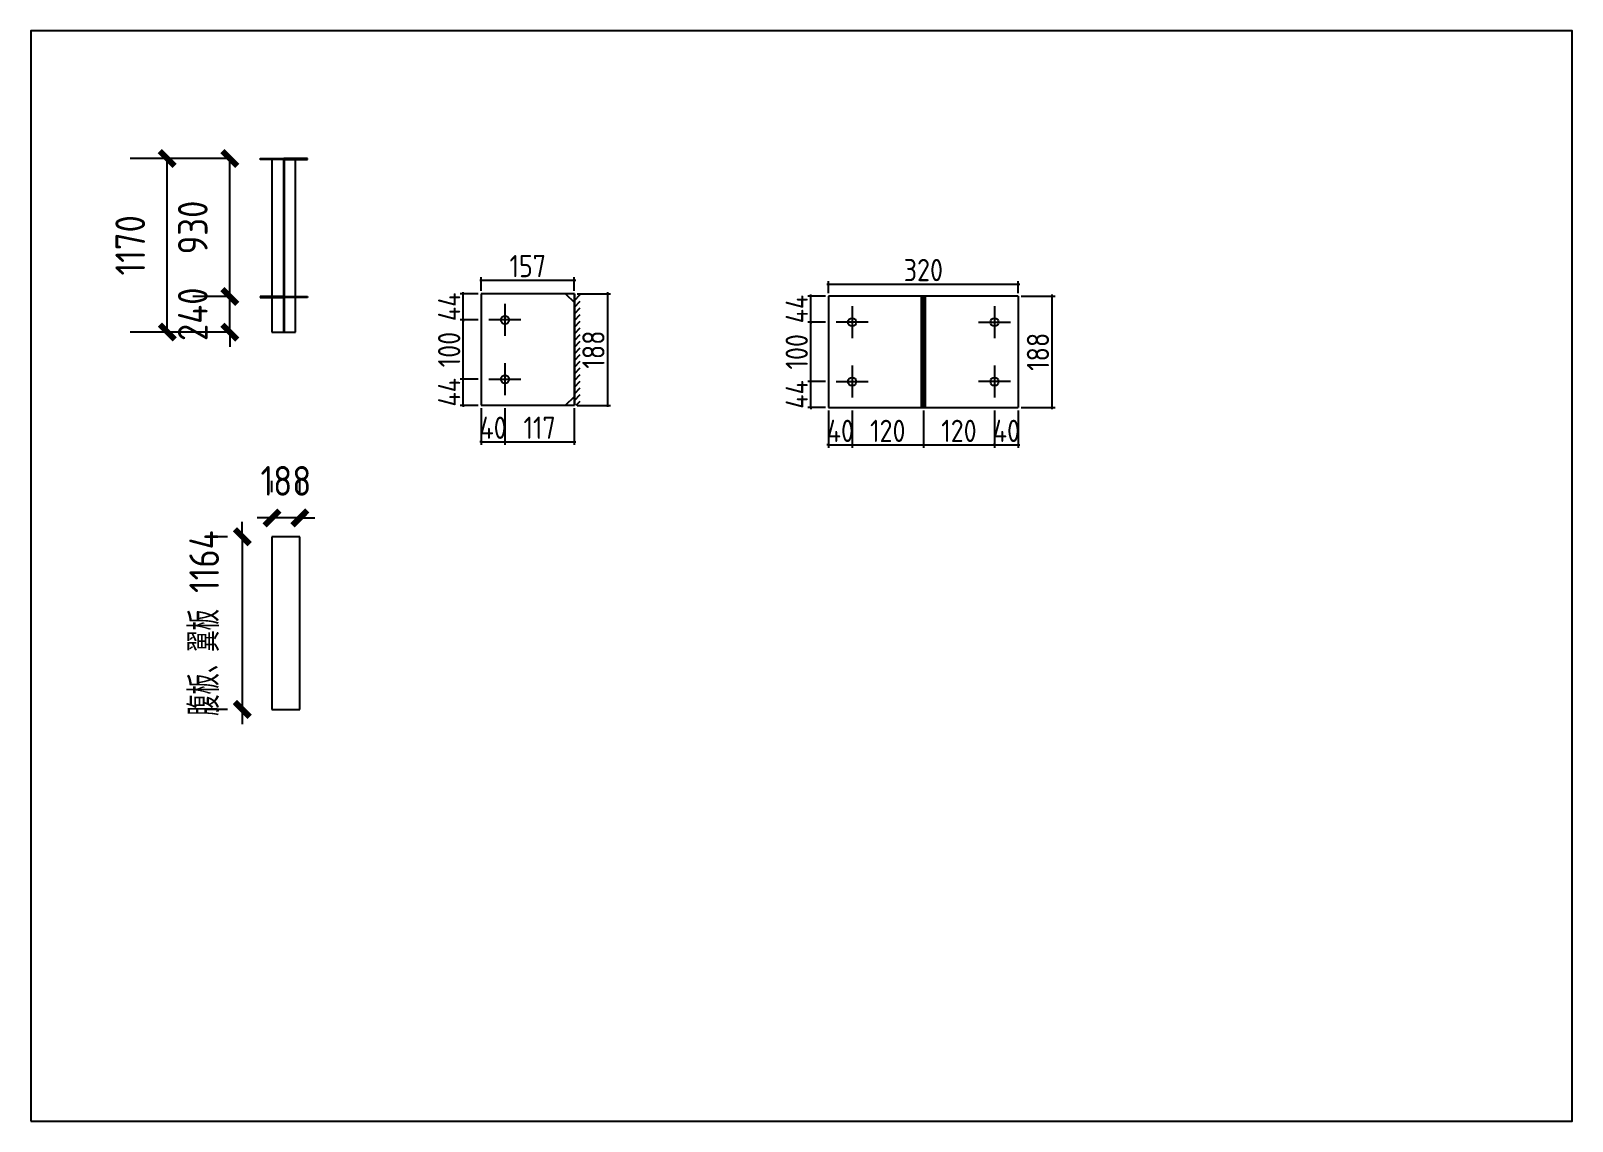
# Model space of a CAD drawing. Extents: x 102162 to 621267, y -39398 to 328893.
# Drawn here: x 503112 to 513507, y 274552 to 281902 of the extents above; entities that cross this region are included whole.
import ezdxf

# ---------------------------------------------------------------- set-up
doc = ezdxf.new("R2010")
doc.units = 0
doc.header["$LTSCALE"] = 1000
doc.header["$MEASUREMENT"] = 0
doc.styles.get("Standard").update_dxf_attribs({"font": 'gbenor.shx', "bigfont": 'gbcbig.shx'})
doc.dimstyles.get("Standard").update_dxf_attribs({"dimscale": 100, "dimtxt": 3.5, "dimasz": 1, "dimexe": 2.5, "dimexo": 3, "dimgap": 1.5, "dimtad": 1, "dimdec": 0, "dimzin": 0, "dimdsep": 46, "dimtxsty": 'Standard', "dimblk": 'ARCHTICK', "dimcen": 0.09, "dimadec": 0, "dimazin": 0, "dimtfac": 1, "dimtdec": 0, "dimtix": 1, "dimtmove": 2, "dimatfit": 3, "dimfxl": 1, "dimtolj": 1, "dimtzin": 0, "dimarcsym": 0})

msp = doc.modelspace()

# ---------------------------------------------------------------- blocks, each defined once
blk = doc.blocks.new('_ArchTick')
at = {"color": 0, "linetype": 'ByBlock', "const_width": 0.4}
blk.add_lwpolyline([(-0.5, -0.5), (0.5, 0.5)], dxfattribs=at)
blk = doc.blocks.new('*D2038')
at = {"color": 0, "lineweight": -2}
for p, q in [((504454, 280111), (504454, 280211)), ((504438, 280111), (504204, 280111)), ((504454, 279871), (504454, 280111)), ((504438, 279871), (504204, 279871)), ((504454, 279871), (504454, 279771))]:
    blk.add_line(p, q, dxfattribs=at)
at = {"layer": 'Defpoints', "color": 0}
for p in [(504454, 280111), (504738, 280111), (504738, 279871)]:
    blk.add_point(p, dxfattribs=at)
at = {"color": 0, "lineweight": -2, "xscale": 100, "yscale": 100, "zscale": 100}
for p, rotation in [((504454, 280111), 270), ((504454, 279871), 90)]:
    blk.add_blockref('_ArchTick', p, dxfattribs=dict(at, rotation=rotation))
at = {"color": 0, "insert": (504204, 279991), "char_height": 200, "attachment_point": 5, "rotation": 90}
blk.add_mtext('\\A1;240', dxfattribs=at)
blk = doc.blocks.new('*D2039')
at = {"color": 0, "lineweight": -2}
for p, q in [((504358, 281041), (504204, 281041)), ((504454, 280111), (504454, 281041)), ((504438, 280111), (504204, 280111))]:
    blk.add_line(p, q, dxfattribs=at)
at = {"layer": 'Defpoints', "color": 0}
for p in [(504454, 281041), (504658, 281041), (504738, 280111)]:
    blk.add_point(p, dxfattribs=at)
at = {"color": 0, "lineweight": -2, "xscale": 100, "yscale": 100, "zscale": 100}
for p, rotation in [((504454, 281041), 90), ((504454, 280111), 270)]:
    blk.add_blockref('_ArchTick', p, dxfattribs=dict(at, rotation=rotation))
at = {"color": 0, "insert": (504204, 280576), "char_height": 200, "attachment_point": 5, "rotation": 90}
blk.add_mtext('\\A1;930', dxfattribs=at)
blk = doc.blocks.new('*D2037')
at = {"color": 0, "lineweight": -2}
for p, q in [((504438, 281041), (503782, 281041)), ((504032, 279871), (504032, 281041)), ((504438, 279871), (503782, 279871))]:
    blk.add_line(p, q, dxfattribs=at)
at = {"layer": 'Defpoints', "color": 0}
for p in [(504032, 281041), (504738, 281041), (504738, 279871)]:
    blk.add_point(p, dxfattribs=at)
at = {"color": 0, "lineweight": -2, "xscale": 100, "yscale": 100, "zscale": 100}
for p, rotation in [((504032, 281041), 90), ((504032, 279871), 270)]:
    blk.add_blockref('_ArchTick', p, dxfattribs=dict(at, rotation=rotation))
at = {"color": 0, "insert": (503782, 280456), "char_height": 200, "attachment_point": 5, "rotation": 90}
blk.add_mtext('\\A1;1170', dxfattribs=at)
blk = doc.blocks.new('*D2040')
at = {"color": 0, "lineweight": -2}
for p, q in [((504538, 278491), (504538, 278591)), ((504438, 278491), (504288, 278491)), ((504538, 278491), (504538, 277327)), ((504438, 277327), (504288, 277327)), ((504538, 277327), (504538, 277227))]:
    blk.add_line(p, q, dxfattribs=at)
at = {"layer": 'Defpoints', "color": 0}
for p in [(504738, 278491), (504538, 277327), (504738, 277327)]:
    blk.add_point(p, dxfattribs=at)
at = {"color": 0, "lineweight": -2, "xscale": 100, "yscale": 100, "zscale": 100}
for p, rotation in [((504538, 278491), 270), ((504538, 277327), 90)]:
    blk.add_blockref('_ArchTick', p, dxfattribs=dict(at, rotation=rotation))
at = {"color": 0, "insert": (504281, 277909), "char_height": 200, "attachment_point": 5, "rotation": 90}
blk.add_mtext('\\A1;腹板、翼板 1164', dxfattribs=at)
blk = doc.blocks.new('*D2041')
at = {"color": 0, "lineweight": -2}
for p, q in [((504738, 278791), (504738, 278868)), ((504926, 278791), (504926, 278868)), ((504738, 278618), (504638, 278618)), ((504926, 278618), (504738, 278618)), ((504926, 278618), (505026, 278618))]:
    blk.add_line(p, q, dxfattribs=at)
at = {"layer": 'Defpoints', "color": 0}
for p in [(504738, 278618), (504738, 278491), (504926, 278491)]:
    blk.add_point(p, dxfattribs=at)
at = {"color": 0, "lineweight": -2, "xscale": 100, "yscale": 100, "zscale": 100}
blk.add_blockref('_ArchTick', (504738, 278618), dxfattribs=at)
at = {"color": 0, "lineweight": -2, "xscale": 100, "yscale": 100, "zscale": 100, "rotation": 180}
blk.add_blockref('_ArchTick', (504926, 278618), dxfattribs=at)
at = {"color": 0, "insert": (504832, 278868), "char_height": 200, "attachment_point": 5}
blk.add_mtext('\\A1;188', dxfattribs=at)
blk = doc.blocks.new('*D2042')
at = {"color": 0, "lineweight": -2}
for p, q in [((506149, 279357), (506149, 279111)), ((506309, 279357), (506309, 279111)), ((506149, 279131), (506139, 279131)), ((506149, 279131), (506309, 279131)), ((506309, 279131), (506319, 279131))]:
    blk.add_line(p, q, dxfattribs=at)
at = {"layer": 'Defpoints', "color": 0}
for p in [(506149, 279377), (506309, 279377), (506309, 279131)]:
    blk.add_point(p, dxfattribs=at)
at = {"color": 0, "lineweight": -2, "xscale": 10, "yscale": 10, "zscale": 10}
blk.add_blockref('_ArchTick', (506149, 279131), dxfattribs=at)
at = {"color": 0, "lineweight": -2, "xscale": 10, "yscale": 10, "zscale": 10, "rotation": 180}
blk.add_blockref('_ArchTick', (506309, 279131), dxfattribs=at)
at = {"color": 0, "insert": (506229, 279226), "char_height": 150, "attachment_point": 5}
blk.add_mtext('\\A1;40', dxfattribs=at)
blk = doc.blocks.new('*D2043')
at = {"color": 0, "lineweight": -2}
for p, q in [((506309, 279357), (506309, 279111)), ((506777, 279357), (506777, 279111)), ((506299, 279131), (506787, 279131))]:
    blk.add_line(p, q, dxfattribs=at)
at = {"layer": 'Defpoints', "color": 0}
for p in [(506309, 279377), (506777, 279377), (506777, 279131)]:
    blk.add_point(p, dxfattribs=at)
at = {"color": 0, "lineweight": -2, "xscale": 10, "yscale": 10, "zscale": 10, "rotation": 180}
blk.add_blockref('_ArchTick', (506309, 279131), dxfattribs=at)
at = {"color": 0, "lineweight": -2, "xscale": 10, "yscale": 10, "zscale": 10}
blk.add_blockref('_ArchTick', (506777, 279131), dxfattribs=at)
at = {"color": 0, "insert": (506543, 279226), "char_height": 150, "attachment_point": 5}
blk.add_mtext('\\A1;117', dxfattribs=at)
blk = doc.blocks.new('*D2044')
at = {"color": 0, "lineweight": -2}
for p, q in [((506139, 280221), (506787, 280221)), ((506149, 280149), (506149, 280241)), ((506777, 280149), (506777, 280241))]:
    blk.add_line(p, q, dxfattribs=at)
at = {"layer": 'Defpoints', "color": 0}
for p in [(506777, 280221), (506149, 280129), (506777, 280129)]:
    blk.add_point(p, dxfattribs=at)
at = {"color": 0, "lineweight": -2, "xscale": 10, "yscale": 10, "zscale": 10, "rotation": 180}
blk.add_blockref('_ArchTick', (506149, 280221), dxfattribs=at)
at = {"color": 0, "lineweight": -2, "xscale": 10, "yscale": 10, "zscale": 10}
blk.add_blockref('_ArchTick', (506777, 280221), dxfattribs=at)
at = {"color": 0, "insert": (506463, 280316), "char_height": 150, "attachment_point": 5}
blk.add_mtext('\\A1;157', dxfattribs=at)
blk = doc.blocks.new('*D2045')
at = {"color": 0, "lineweight": -2}
for p, q in [((506129, 279553), (506008, 279553)), ((506028, 279553), (506028, 279563)), ((506028, 279377), (506028, 279553)), ((506129, 279377), (506008, 279377)), ((506028, 279377), (506028, 279367))]:
    blk.add_line(p, q, dxfattribs=at)
at = {"layer": 'Defpoints', "color": 0}
for p in [(506028, 279553), (506149, 279553), (506149, 279377)]:
    blk.add_point(p, dxfattribs=at)
at = {"color": 0, "lineweight": -2, "xscale": 10, "yscale": 10, "zscale": 10}
for p, rotation in [((506028, 279553), 270), ((506028, 279377), 90)]:
    blk.add_blockref('_ArchTick', p, dxfattribs=dict(at, rotation=rotation))
at = {"color": 0, "insert": (505933, 279465), "char_height": 150, "attachment_point": 5, "rotation": 90}
blk.add_mtext('\\A1;44', dxfattribs=at)
blk = doc.blocks.new('*D2046')
at = {"color": 0, "lineweight": -2}
for p, q in [((506129, 279953), (506008, 279953)), ((506028, 279543), (506028, 279963)), ((506129, 279553), (506008, 279553))]:
    blk.add_line(p, q, dxfattribs=at)
at = {"layer": 'Defpoints', "color": 0}
for p in [(506028, 279953), (506149, 279953), (506149, 279553)]:
    blk.add_point(p, dxfattribs=at)
at = {"color": 0, "lineweight": -2, "xscale": 10, "yscale": 10, "zscale": 10}
for p, rotation in [((506028, 279953), 90), ((506028, 279553), 270)]:
    blk.add_blockref('_ArchTick', p, dxfattribs=dict(at, rotation=rotation))
at = {"color": 0, "insert": (505933, 279753), "char_height": 150, "attachment_point": 5, "rotation": 90}
blk.add_mtext('\\A1;100', dxfattribs=at)
blk = doc.blocks.new('*D2047')
at = {"color": 0, "lineweight": -2}
for p, q in [((506129, 280129), (506008, 280129)), ((506028, 280129), (506028, 280139)), ((506028, 279953), (506028, 280129)), ((506129, 279953), (506008, 279953)), ((506028, 279953), (506028, 279943))]:
    blk.add_line(p, q, dxfattribs=at)
at = {"layer": 'Defpoints', "color": 0}
for p in [(506028, 280129), (506149, 280129), (506149, 279953)]:
    blk.add_point(p, dxfattribs=at)
at = {"color": 0, "lineweight": -2, "xscale": 10, "yscale": 10, "zscale": 10}
for p, rotation in [((506028, 280129), 270), ((506028, 279953), 90)]:
    blk.add_blockref('_ArchTick', p, dxfattribs=dict(at, rotation=rotation))
at = {"color": 0, "insert": (505933, 280041), "char_height": 150, "attachment_point": 5, "rotation": 90}
blk.add_mtext('\\A1;44', dxfattribs=at)
blk = doc.blocks.new('*D2048')
at = {"color": 0, "lineweight": -2}
for p, q in [((506797, 280129), (507021, 280129)), ((507001, 280139), (507001, 279367)), ((506797, 279377), (507021, 279377))]:
    blk.add_line(p, q, dxfattribs=at)
at = {"layer": 'Defpoints', "color": 0}
for p in [(506777, 280129), (506777, 279377), (507001, 279377)]:
    blk.add_point(p, dxfattribs=at)
at = {"color": 0, "lineweight": -2, "xscale": 10, "yscale": 10, "zscale": 10}
for p, rotation in [((507001, 280129), 90), ((507001, 279377), 270)]:
    blk.add_blockref('_ArchTick', p, dxfattribs=dict(at, rotation=rotation))
at = {"color": 0, "insert": (506906, 279753), "char_height": 150, "attachment_point": 5, "rotation": 90}
blk.add_mtext('\\A1;188', dxfattribs=at)
blk = doc.blocks.new('*D2049')
at = {"color": 0, "lineweight": -2}
for p, q in [((508491, 279342), (508491, 279090)), ((508651, 279342), (508651, 279090)), ((508491, 279110), (508481, 279110)), ((508491, 279110), (508651, 279110)), ((508651, 279110), (508661, 279110))]:
    blk.add_line(p, q, dxfattribs=at)
at = {"layer": 'Defpoints', "color": 0}
for p in [(508491, 279362), (508651, 279362), (508651, 279110)]:
    blk.add_point(p, dxfattribs=at)
at = {"color": 0, "lineweight": -2, "xscale": 10, "yscale": 10, "zscale": 10}
blk.add_blockref('_ArchTick', (508491, 279110), dxfattribs=at)
at = {"color": 0, "lineweight": -2, "xscale": 10, "yscale": 10, "zscale": 10, "rotation": 180}
blk.add_blockref('_ArchTick', (508651, 279110), dxfattribs=at)
at = {"color": 0, "insert": (508571, 279205), "char_height": 150, "attachment_point": 5}
blk.add_mtext('\\A1;40', dxfattribs=at)
blk = doc.blocks.new('*D2050')
at = {"color": 0, "lineweight": -2}
for p, q in [((508651, 279342), (508651, 279090)), ((509131, 279342), (509131, 279090)), ((508641, 279110), (509141, 279110))]:
    blk.add_line(p, q, dxfattribs=at)
at = {"layer": 'Defpoints', "color": 0}
for p in [(508651, 279362), (509131, 279362), (509131, 279110)]:
    blk.add_point(p, dxfattribs=at)
at = {"color": 0, "lineweight": -2, "xscale": 10, "yscale": 10, "zscale": 10, "rotation": 180}
blk.add_blockref('_ArchTick', (508651, 279110), dxfattribs=at)
at = {"color": 0, "lineweight": -2, "xscale": 10, "yscale": 10, "zscale": 10}
blk.add_blockref('_ArchTick', (509131, 279110), dxfattribs=at)
at = {"color": 0, "insert": (508891, 279205), "char_height": 150, "attachment_point": 5}
blk.add_mtext('\\A1;120', dxfattribs=at)
blk = doc.blocks.new('*D2051')
at = {"color": 0, "lineweight": -2}
for p, q in [((509131, 279342), (509131, 279090)), ((509611, 279342), (509611, 279090)), ((509121, 279110), (509621, 279110))]:
    blk.add_line(p, q, dxfattribs=at)
at = {"layer": 'Defpoints', "color": 0}
for p in [(509131, 279362), (509611, 279362), (509611, 279110)]:
    blk.add_point(p, dxfattribs=at)
at = {"color": 0, "lineweight": -2, "xscale": 10, "yscale": 10, "zscale": 10, "rotation": 180}
blk.add_blockref('_ArchTick', (509131, 279110), dxfattribs=at)
at = {"color": 0, "lineweight": -2, "xscale": 10, "yscale": 10, "zscale": 10}
blk.add_blockref('_ArchTick', (509611, 279110), dxfattribs=at)
at = {"color": 0, "insert": (509371, 279205), "char_height": 150, "attachment_point": 5}
blk.add_mtext('\\A1;120', dxfattribs=at)
blk = doc.blocks.new('*D2052')
at = {"color": 0, "lineweight": -2}
for p, q in [((509611, 279342), (509611, 279090)), ((509771, 279342), (509771, 279090)), ((509611, 279110), (509601, 279110)), ((509611, 279110), (509771, 279110)), ((509771, 279110), (509781, 279110))]:
    blk.add_line(p, q, dxfattribs=at)
at = {"layer": 'Defpoints', "color": 0}
for p in [(509611, 279362), (509771, 279362), (509771, 279110)]:
    blk.add_point(p, dxfattribs=at)
at = {"color": 0, "lineweight": -2, "xscale": 10, "yscale": 10, "zscale": 10}
blk.add_blockref('_ArchTick', (509611, 279110), dxfattribs=at)
at = {"color": 0, "lineweight": -2, "xscale": 10, "yscale": 10, "zscale": 10, "rotation": 180}
blk.add_blockref('_ArchTick', (509771, 279110), dxfattribs=at)
at = {"color": 0, "insert": (509691, 279205), "char_height": 150, "attachment_point": 5}
blk.add_mtext('\\A1;40', dxfattribs=at)
blk = doc.blocks.new('*D2053')
at = {"color": 0, "lineweight": -2}
for p, q in [((508471, 279538), (508352, 279538)), ((508372, 279538), (508372, 279548)), ((508372, 279362), (508372, 279538)), ((508471, 279362), (508352, 279362)), ((508372, 279362), (508372, 279352))]:
    blk.add_line(p, q, dxfattribs=at)
at = {"layer": 'Defpoints', "color": 0}
for p in [(508372, 279538), (508491, 279538), (508491, 279362)]:
    blk.add_point(p, dxfattribs=at)
at = {"color": 0, "lineweight": -2, "xscale": 10, "yscale": 10, "zscale": 10}
for p, rotation in [((508372, 279538), 270), ((508372, 279362), 90)]:
    blk.add_blockref('_ArchTick', p, dxfattribs=dict(at, rotation=rotation))
at = {"color": 0, "insert": (508277, 279450), "char_height": 150, "attachment_point": 5, "rotation": 90}
blk.add_mtext('\\A1;44', dxfattribs=at)
blk = doc.blocks.new('*D2054')
at = {"color": 0, "lineweight": -2}
for p, q in [((508471, 279938), (508352, 279938)), ((508372, 279528), (508372, 279948)), ((508471, 279538), (508352, 279538))]:
    blk.add_line(p, q, dxfattribs=at)
at = {"layer": 'Defpoints', "color": 0}
for p in [(508372, 279938), (508491, 279938), (508491, 279538)]:
    blk.add_point(p, dxfattribs=at)
at = {"color": 0, "lineweight": -2, "xscale": 10, "yscale": 10, "zscale": 10}
for p, rotation in [((508372, 279938), 90), ((508372, 279538), 270)]:
    blk.add_blockref('_ArchTick', p, dxfattribs=dict(at, rotation=rotation))
at = {"color": 0, "insert": (508277, 279738), "char_height": 150, "attachment_point": 5, "rotation": 90}
blk.add_mtext('\\A1;100', dxfattribs=at)
blk = doc.blocks.new('*D2055')
at = {"color": 0, "lineweight": -2}
for p, q in [((508471, 280114), (508352, 280114)), ((508372, 280114), (508372, 280124)), ((508372, 279938), (508372, 280114)), ((508471, 279938), (508352, 279938)), ((508372, 279938), (508372, 279928))]:
    blk.add_line(p, q, dxfattribs=at)
at = {"layer": 'Defpoints', "color": 0}
for p in [(508372, 280114), (508491, 280114), (508491, 279938)]:
    blk.add_point(p, dxfattribs=at)
at = {"color": 0, "lineweight": -2, "xscale": 10, "yscale": 10, "zscale": 10}
for p, rotation in [((508372, 280114), 270), ((508372, 279938), 90)]:
    blk.add_blockref('_ArchTick', p, dxfattribs=dict(at, rotation=rotation))
at = {"color": 0, "insert": (508277, 280026), "char_height": 150, "attachment_point": 5, "rotation": 90}
blk.add_mtext('\\A1;44', dxfattribs=at)
blk = doc.blocks.new('*D2056')
at = {"color": 0, "lineweight": -2}
for p, q in [((508481, 280194), (509781, 280194)), ((508491, 280134), (508491, 280214)), ((509771, 280134), (509771, 280214))]:
    blk.add_line(p, q, dxfattribs=at)
at = {"layer": 'Defpoints', "color": 0}
for p in [(509771, 280194), (508491, 280114), (509771, 280114)]:
    blk.add_point(p, dxfattribs=at)
at = {"color": 0, "lineweight": -2, "xscale": 10, "yscale": 10, "zscale": 10, "rotation": 180}
blk.add_blockref('_ArchTick', (508491, 280194), dxfattribs=at)
at = {"color": 0, "lineweight": -2, "xscale": 10, "yscale": 10, "zscale": 10}
blk.add_blockref('_ArchTick', (509771, 280194), dxfattribs=at)
at = {"color": 0, "insert": (509131, 280289), "char_height": 150, "attachment_point": 5}
blk.add_mtext('\\A1;320', dxfattribs=at)
blk = doc.blocks.new('*D2057')
at = {"color": 0, "lineweight": -2}
for p, q in [((509791, 280114), (510019, 280114)), ((509999, 279352), (509999, 280124)), ((509791, 279362), (510019, 279362))]:
    blk.add_line(p, q, dxfattribs=at)
at = {"layer": 'Defpoints', "color": 0}
for p in [(509771, 280114), (509999, 280114), (509771, 279362)]:
    blk.add_point(p, dxfattribs=at)
at = {"color": 0, "lineweight": -2, "xscale": 10, "yscale": 10, "zscale": 10}
for p, rotation in [((509999, 280114), 90), ((509999, 279362), 270)]:
    blk.add_blockref('_ArchTick', p, dxfattribs=dict(at, rotation=rotation))
at = {"color": 0, "insert": (509904, 279738), "char_height": 150, "attachment_point": 5, "rotation": 90}
blk.add_mtext('\\A1;188', dxfattribs=at)

# ---------------------------------------------------------------- dimensions: what is measured, and where the dimension line sits
for base, p1, p2, picture, middle in [((504032.2, 281040.7), (504737.6, 279870.7), (504737.6, 281040.7), '*D2037', (503782.2, 280455.7)), ((504454.1, 281040.7), (504737.6, 280110.7), (504657.6, 281040.7), '*D2039', (504204.1, 280575.7)), ((504454.1, 280110.7), (504737.6, 279870.7), (504737.6, 280110.7), '*D2038', (504204.1, 279990.7))]:
    dim = msp.add_linear_dim(base=base, p1=p1, p2=p2, angle=90, dimstyle='Standard', override={"dimtxt": 2})
    dim.commit()
    dim.dimension.update_dxf_attribs({"geometry": picture, "text_midpoint": middle})
at = {"color": 4}
for p1, p2, distance, picture, middle in [((506149.2, 280129.3), (506777.2, 280129.3), 91.9, '*D2044', (506463.2, 280316.2)), ((508490.8, 280113.8), (509770.8, 280113.8), 79.7, '*D2056', (509130.8, 280288.5)), ((506777.2, 280129.3), (506777.2, 279377.3), 223.9, '*D2048', (506906.1, 279753.3)), ((509770.8, 279361.8), (509770.8, 280113.8), -228.2, '*D2057', (509904.1, 279737.8))]:
    dim = msp.add_aligned_dim(p1=p1, p2=p2, distance=distance, dimstyle='Standard', override={"dimtxt": 1.5, "dimasz": 0.1, "dimexe": 0.2, "dimexo": 0.2, "dimgap": 0.2, "dimlfac": 0.25, "dimrnd": 0.25, "dimdle": 0.1}, dxfattribs=at)
    dim.commit()
    dim.dimension.update_dxf_attribs({"geometry": picture, "text_midpoint": middle})
for base, p1, p2, picture, middle in [((506028.4, 280129.3), (506149.2, 279953.3), (506149.2, 280129.3), '*D2047', (505933.4, 280041.3)), ((508372, 280113.8), (508490.8, 279937.8), (508490.8, 280113.8), '*D2055', (508277, 280025.8)), ((506028.4, 279953.3), (506149.2, 279553.3), (506149.2, 279953.3), '*D2046', (505933.4, 279753.3)), ((508372, 279937.8), (508490.8, 279537.8), (508490.8, 279937.8), '*D2054', (508277, 279737.8)), ((506028.4, 279553.3), (506149.2, 279377.3), (506149.2, 279553.3), '*D2045', (505933.4, 279465.3)), ((508372, 279537.8), (508490.8, 279361.8), (508490.8, 279537.8), '*D2053', (508277, 279449.8))]:
    dim = msp.add_linear_dim(base=base, p1=p1, p2=p2, angle=90, dimstyle='Standard', override={"dimtxt": 1.5, "dimasz": 0.1, "dimexe": 0.2, "dimexo": 0.2, "dimgap": 0.2, "dimlfac": 0.25, "dimrnd": 0.25, "dimdle": 0.1}, dxfattribs=at)
    dim.commit()
    dim.dimension.update_dxf_attribs({"geometry": picture, "text_midpoint": middle})
for base, p1, p2, picture, middle in [((506309.2, 279130.5), (506149.2, 279377.3), (506309.2, 279377.3), '*D2042', (506229.2, 279225.5)), ((506777.2, 279130.5), (506309.2, 279377.3), (506777.2, 279377.3), '*D2043', (506543.2, 279225.5)), ((508650.8, 279109.9), (508490.8, 279361.8), (508650.8, 279361.8), '*D2049', (508570.8, 279204.9)), ((509130.8, 279109.9), (508650.8, 279361.8), (509130.8, 279361.8), '*D2050', (508890.8, 279204.9)), ((509610.8, 279109.9), (509130.8, 279361.8), (509610.8, 279361.8), '*D2051', (509370.8, 279204.9)), ((509770.8, 279109.9), (509610.8, 279361.8), (509770.8, 279361.8), '*D2052', (509690.8, 279204.9))]:
    dim = msp.add_linear_dim(base=base, p1=p1, p2=p2, dimstyle='Standard', override={"dimtxt": 1.5, "dimasz": 0.1, "dimexe": 0.2, "dimexo": 0.2, "dimgap": 0.2, "dimlfac": 0.25, "dimrnd": 0.25, "dimdle": 0.1}, dxfattribs=at)
    dim.commit()
    dim.dimension.update_dxf_attribs({"geometry": picture, "text_midpoint": middle})
dim = msp.add_aligned_dim(p1=(504925.6, 278490.6), p2=(504737.6, 278490.6), distance=-127.2, dimstyle='Standard', override={"dimtxt": 2})
dim.commit()
dim.dimension.update_dxf_attribs({"geometry": '*D2041', "text_midpoint": (504831.6, 278867.8)})
dim = msp.add_aligned_dim(p1=(504737.6, 278490.6), p2=(504737.6, 277326.6), distance=-199.8, text='腹板、翼板 1164', dimstyle='Standard', override={"dimtxt": 2})
dim.commit()
dim.dimension.update_dxf_attribs({"geometry": '*D2040', "text_midpoint": (504281.2, 277908.6)})

# ---------------------------------------------------------------- hatches: boundary and pattern name
h = msp.add_hatch()
h.set_pattern_fill('ANSI31', color=256, scale=20, style=0)
h.set_pattern_definition([(45, (-466625.703, -111578.16), (-22.4506403, 22.4506403), [])])
h.paths.add_polyline_path([(506817.2, 280129.3), (506777.2, 280129.3), (506777.2, 279377.3), (506817.2, 279377.3)])

# ---------------------------------------------------------------- linework, layer by layer
at = {"color": 2}
for p, q in [((504657.6, 281034.7), (504657.6, 281040.7)), ((504657.6, 281040.7), (504817.6, 281040.7)), ((504814.6, 281034.7), (504657.6, 281034.7)), ((504820.6, 281034.7), (504814.6, 281034.7)), ((504814.6, 281034.7), (504820.6, 281034.7)), ((504977.6, 281040.7), (504817.6, 281040.7)), ((504820.6, 281034.7), (504977.6, 281034.7)), ((504977.6, 281034.7), (504977.6, 281040.7)), ((504814.6, 280110.7), (504657.6, 280110.7)), ((504657.6, 280110.7), (504657.6, 280104.7)), ((504657.6, 280104.7), (504814.6, 280104.7)), ((504820.6, 280110.7), (504977.6, 280110.7)), ((504977.6, 280104.7), (504820.6, 280104.7)), ((504977.6, 280110.7), (504977.6, 280104.7)), ((506777.2, 280129.3), (506149.2, 280129.3)), ((506149.2, 280129.3), (506149.2, 279377.3)), ((506309.2, 280061.3), (506309.2, 279845.3)), ((506777.2, 280129.3), (506777.2, 279377.3)), ((509770.8, 280113.8), (508490.8, 280113.8)), ((508490.8, 280113.8), (508490.8, 279361.8)), ((508650.8, 280045.8), (508650.8, 279829.8)), ((509610.8, 280045.8), (509610.8, 279829.8)), ((509770.8, 280113.8), (509770.8, 279361.8)), ((506417.2, 279953.3), (506201.2, 279953.3)), ((508758.8, 279937.8), (508542.8, 279937.8)), ((509502.8, 279937.8), (509718.8, 279937.8)), ((506309.2, 279661.3), (506309.2, 279445.3)), ((508650.8, 279645.8), (508650.8, 279429.8)), ((509610.8, 279645.8), (509610.8, 279429.8)), ((506201.2, 279553.3), (506417.2, 279553.3)), ((508542.8, 279537.8), (508758.8, 279537.8)), ((509718.8, 279537.8), (509502.8, 279537.8)), ((506149.2, 279377.3), (506777.2, 279377.3)), ((508490.8, 279361.8), (509770.8, 279361.8)), ((504925.6, 278490.6), (504737.6, 278490.6))]:
    msp.add_line(p, q, dxfattribs=at)
for p, q in [((504737.6, 281034.7), (504737.6, 279870.7)), ((504897.6, 281034.7), (504737.6, 281034.7)), ((504814.6, 281034.7), (504814.6, 279870.7)), ((504820.6, 281034.7), (504820.6, 279870.7)), ((504897.6, 279870.7), (504897.6, 281034.7)), ((506717.2, 280129.3), (506777.2, 280069.3)), ((509118.8, 280113.8), (509118.8, 279361.8)), ((509142.8, 280113.8), (509142.8, 279361.8)), ((504737.6, 279870.7), (504897.6, 279870.7)), ((506717.2, 279377.3), (506777.2, 279437.3)), ((504737.6, 278490.6), (504737.6, 277326.6)), ((504925.6, 277326.6), (504925.6, 278490.6)), ((504737.6, 277326.6), (504925.6, 277326.6))]:
    msp.add_line(p, q)
at = {"color": 1}
for p, q in [((504817.6, 281040.7), (504817.6, 279870.7)), ((509130.8, 279361.8), (509130.8, 280113.8))]:
    msp.add_line(p, q, dxfattribs=at)
at = {"color": 6}
for p, q in [((506777.2, 279377.3), (506777.2, 280129.3)), ((509118.8, 279361.8), (509118.8, 280113.8)), ((509142.8, 279361.8), (509142.8, 280113.8))]:
    msp.add_line(p, q, dxfattribs=at)
msp.add_lwpolyline([(503111.7, 274551.7), (513506.7, 274551.7), (513506.7, 281901.7), (503111.7, 281901.7)], close=True)
at = {"color": 2}
for centre in [(506309.2, 279953.3), (508650.8, 279937.8), (509610.8, 279937.8), (506309.2, 279553.3), (508650.8, 279537.8), (509610.8, 279537.8)]:
    msp.add_circle(centre, 28, dxfattribs=at)

msp.set_redraw_order([(e.dxf.handle, doc.entitydb.next_handle()) for e in msp.query("TEXT MTEXT ATTDEF DIMENSION ARC_DIMENSION")])  # texts and dimensions are drawn at this point

doc.saveas('drawing.dxf')
